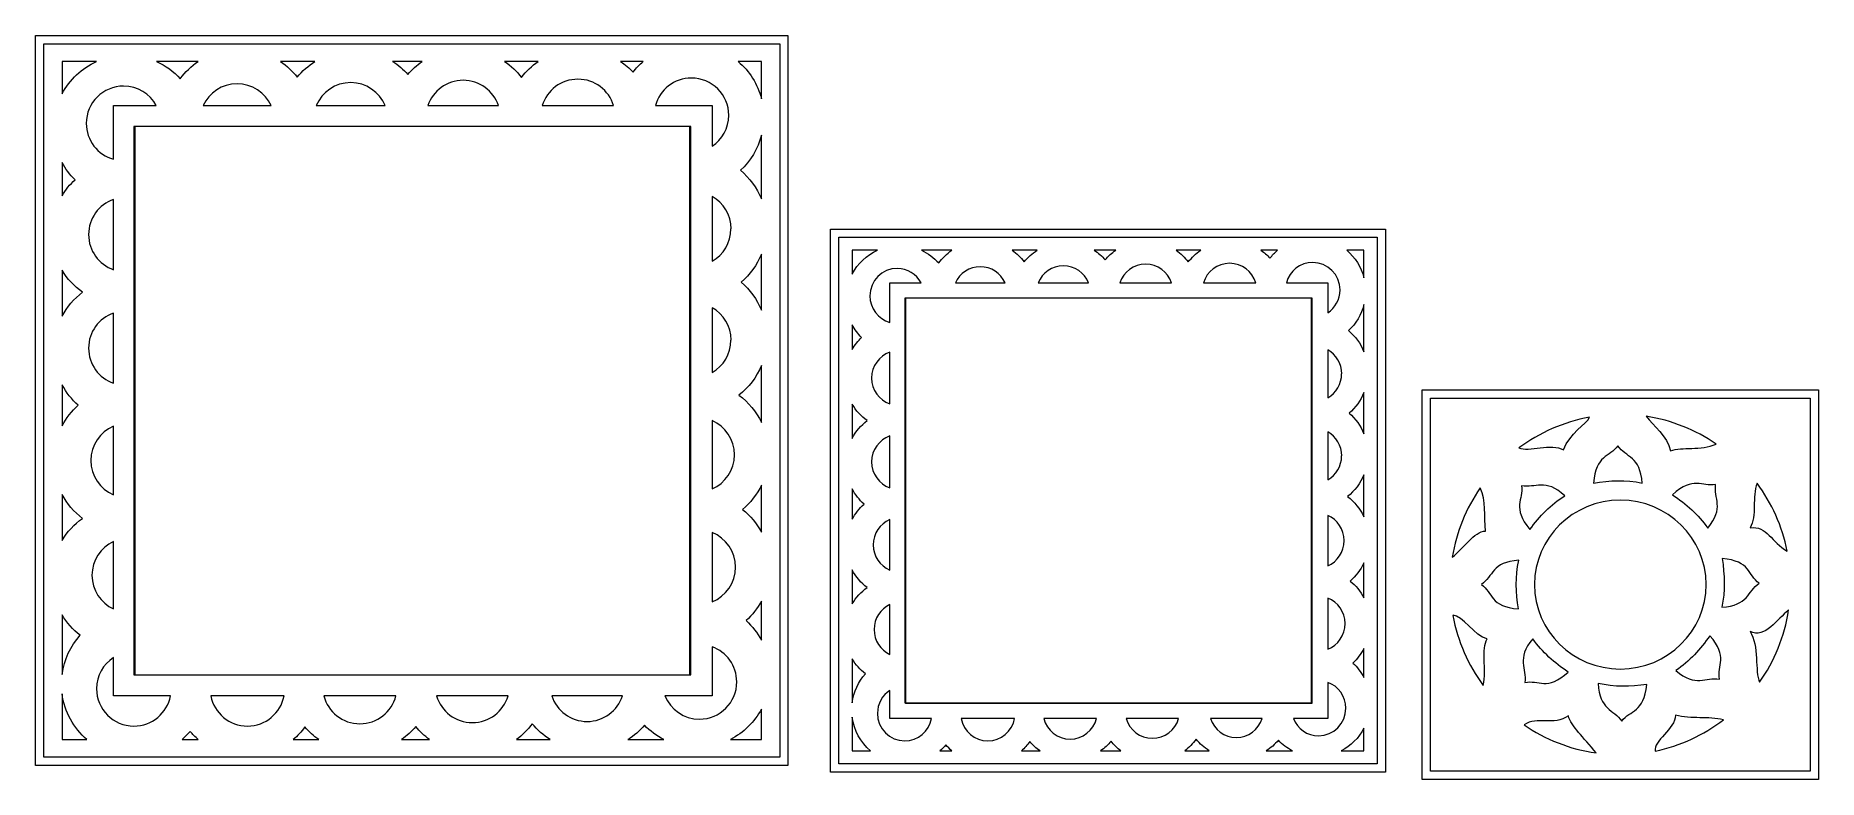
# Model space of a CAD drawing. Header units: centimetres. Extents: x -9.2 to 9.2, y -3.8 to 3.8.
import ezdxf

# ---------------------------------------------------------------- set-up
doc = ezdxf.new("R2010")
doc.units = ezdxf.units.CM
doc.header["$MEASUREMENT"] = 0
doc.layers.add('Layer 1', color=7, linetype='Continuous')

msp = doc.modelspace()

# ---------------------------------------------------------------- linework, layer by layer
at = {"layer": 'Layer 1', "color": 40, "lineweight": 20}
for points in [[(-9.20823, 3.82583), (-9.20823, 1.31728), (-9.20823, -1.19127), (-9.20823, -3.69982), (-9.20823, -3.69982), (-6.61758, -3.69982), (-4.02693, -3.69982), (-1.43629, -3.69982), (-1.43629, -3.69982), (-1.43629, -1.1856), (-1.43629, 1.32863), (-1.43629, 3.84285), (-1.43629, 3.84285), (-4.02694, 3.84285), (-6.61759, 3.84285), (-9.20823, 3.84285), (-9.20823, 3.84285), (-9.20823, 3.84285), (-9.20823, 3.83434), (-9.20823, 3.83434), (-9.20823, 3.83434), (-9.20823, 3.83434), (-9.20823, 3.82583), (-9.20823, 3.82583)], [(5.11685, 0.16561), (5.11685, -1.17059), (5.11685, -2.50678), (5.11685, -3.84298), (5.11685, -3.84298), (6.4808, -3.84298), (7.84474, -3.84298), (9.20869, -3.84298), (9.20869, -3.84298), (9.20869, -2.50111), (9.20869, -1.15924), (9.20869, 0.18263), (9.20869, 0.18263), (7.84474, 0.18263), (6.4808, 0.18263), (5.11685, 0.18263), (5.11685, 0.18263), (5.11685, 0.18263), (5.11685, 0.17412), (5.11685, 0.17412), (5.11685, 0.17412), (5.11685, 0.17412), (5.11685, 0.16561), (5.11685, 0.16561)]]:
    msp.add_open_spline(points, degree=3, knots=[0, 0, 0, 0, 0.14285714, 0.14285714, 0.14285714, 0.14285714, 0.28571429, 0.28571429, 0.28571429, 0.28571429, 0.42857143, 0.42857143, 0.42857143, 0.42857143, 0.57142857, 0.57142857, 0.57142857, 0.57142857, 0.71428571, 0.71428571, 0.71428571, 0.71428571, 1, 1, 1, 1], dxfattribs=at)
at = {"layer": 'Layer 1', "color": 17, "lineweight": 20}
for points, knots in [([(-9.12315, 3.75768), (-9.12315, 3.75768), (-9.12315, -3.61464), (-9.12315, -3.61464), (-9.12315, -3.61464), (-9.12315, -3.61464), (-1.52136, -3.61464), (-1.52136, -3.61464), (-1.52136, -3.61464), (-1.52136, -3.61464), (-1.52136, 3.75768), (-1.52136, 3.75768), (-1.52136, 3.75768), (-1.52136, 3.75768), (-9.12315, 3.75768), (-9.12315, 3.75768)], [0, 0, 0, 0, 0.2, 0.2, 0.2, 0.2, 0.4, 0.4, 0.4, 0.4, 0.6, 0.6, 0.6, 0.6, 1, 1, 1, 1]), ([(-8.93541, 3.57562), (-8.93541, 3.57562), (-8.57983, 3.57562), (-8.57983, 3.57562), (-8.57983, 3.57562), (-8.73211, 3.50674), (-8.85717, 3.3887), (-8.93541, 3.24185), (-8.93541, 3.24185), (-8.93541, 3.24185), (-8.93541, 3.57562), (-8.93541, 3.57562)], [0, 0, 0, 0, 0.25, 0.25, 0.25, 0.25, 0.5, 0.5, 0.5, 0.5, 1, 1, 1, 1]), ([(-7.95875, 3.57562), (-7.95875, 3.57562), (-7.52921, 3.57562), (-7.52921, 3.57562), (-7.52921, 3.57562), (-7.60039, 3.52687), (-7.66334, 3.46702), (-7.71411, 3.39736), (-7.71411, 3.39736), (-7.78253, 3.47183), (-7.86547, 3.53336), (-7.95875, 3.57562)], [0, 0, 0, 0, 0.25, 0.25, 0.25, 0.25, 0.5, 0.5, 0.5, 0.5, 1, 1, 1, 1]), ([(-6.67867, 3.57562), (-6.67867, 3.57562), (-6.32309, 3.57562), (-6.32309, 3.57562), (-6.32309, 3.57562), (-6.39252, 3.53184), (-6.45437, 3.47682), (-6.50609, 3.41348), (-6.50609, 3.41348), (-6.55459, 3.47644), (-6.61298, 3.53064), (-6.67866, 3.57562), (-6.67866, 3.57562), (-6.67866, 3.57562), (-6.67867, 3.57562), (-6.67867, 3.57562)], [0, 0, 0, 0, 0.2, 0.2, 0.2, 0.2, 0.4, 0.4, 0.4, 0.4, 0.6, 0.6, 0.6, 0.6, 1, 1, 1, 1]), ([(-5.51996, 3.57562), (-5.51996, 3.57562), (-5.21464, 3.57562), (-5.21464, 3.57562), (-5.21464, 3.57562), (-5.26975, 3.53787), (-5.31929, 3.49354), (-5.36256, 3.44287), (-5.36256, 3.44287), (-5.40872, 3.49384), (-5.46153, 3.53878), (-5.51996, 3.57562)], [0, 0, 0, 0, 0.25, 0.25, 0.25, 0.25, 0.5, 0.5, 0.5, 0.5, 1, 1, 1, 1]), ([(-4.36315, 3.57562), (-4.36315, 3.57562), (-4.01516, 3.57562), (-4.01516, 3.57562), (-4.01516, 3.57562), (-4.08153, 3.53017), (-4.14082, 3.47537), (-4.18963, 3.41158), (-4.18963, 3.41158), (-4.23836, 3.47519), (-4.29694, 3.53026), (-4.36315, 3.57562)], [0, 0, 0, 0, 0.25, 0.25, 0.25, 0.25, 0.5, 0.5, 0.5, 0.5, 1, 1, 1, 1]), ([(-3.16461, 3.57562), (-3.16461, 3.57562), (-2.93135, 3.57562), (-2.93135, 3.57562), (-2.93135, 3.57562), (-2.96997, 3.54249), (-3.00534, 3.50583), (-3.0366, 3.46563), (-3.0366, 3.46563), (-3.07497, 3.50709), (-3.11786, 3.5436), (-3.16461, 3.57562)], [0, 0, 0, 0, 0.25, 0.25, 0.25, 0.25, 0.5, 0.5, 0.5, 0.5, 1, 1, 1, 1]), ([(-1.94996, 3.57562), (-1.94996, 3.57562), (-1.71006, 3.57562), (-1.71006, 3.57562), (-1.71006, 3.57562), (-1.71006, 3.57562), (-1.71006, 3.19065), (-1.71006, 3.19065), (-1.71006, 3.19065), (-1.74913, 3.34238), (-1.83459, 3.47656), (-1.94996, 3.57562)], [0, 0, 0, 0, 0.25, 0.25, 0.25, 0.25, 0.5, 0.5, 0.5, 0.5, 1, 1, 1, 1]), ([(-8.30011, 3.3215), (-8.15392, 3.3215), (-8.02679, 3.24049), (-7.9616, 3.12048), (-7.9616, 3.12048), (-7.9616, 3.12048), (-8.40536, 3.12048), (-8.40536, 3.12048), (-8.40536, 3.12048), (-8.40536, 3.12048), (-8.40536, 2.56578), (-8.40536, 2.56578), (-8.40536, 2.56578), (-8.56692, 2.6115), (-8.68508, 2.76032), (-8.68508, 2.93653), (-8.68508, 2.93653), (-8.68508, 3.14917), (-8.51274, 3.3215), (-8.30011, 3.3215)], [0, 0, 0, 0, 0.16666667, 0.16666667, 0.16666667, 0.16666667, 0.33333333, 0.33333333, 0.33333333, 0.33333333, 0.5, 0.5, 0.5, 0.5, 0.66666667, 0.66666667, 0.66666667, 0.66666667, 1, 1, 1, 1]), ([(-7.12717, 3.34521), (-6.97173, 3.34521), (-6.83739, 3.2531), (-6.77633, 3.12048), (-6.77633, 3.12048), (-6.77633, 3.12048), (-7.47706, 3.12048), (-7.47706, 3.12048), (-7.47706, 3.12048), (-7.41627, 3.25309), (-7.28261, 3.34521), (-7.12717, 3.34521)], [0, 0, 0, 0, 0.25, 0.25, 0.25, 0.25, 0.5, 0.5, 0.5, 0.5, 1, 1, 1, 1]), ([(-5.95329, 3.35754), (-5.79307, 3.35754), (-5.65568, 3.2597), (-5.59771, 3.12049), (-5.59771, 3.12049), (-5.59771, 3.12049), (-6.30887, 3.12049), (-6.30887, 3.12049), (-6.30887, 3.12049), (-6.2509, 3.2597), (-6.11352, 3.35754), (-5.95329, 3.35754)], [0, 0, 0, 0, 0.25, 0.25, 0.25, 0.25, 0.5, 0.5, 0.5, 0.5, 1, 1, 1, 1]), ([(-4.79174, 3.38124), (-4.62259, 3.38124), (-4.47931, 3.27213), (-4.42763, 3.12048), (-4.42763, 3.12048), (-4.42763, 3.12048), (-5.15585, 3.12048), (-5.15585, 3.12048), (-5.15585, 3.12048), (-5.10417, 3.27212), (-4.96089, 3.38124), (-4.79174, 3.38124)], [0, 0, 0, 0, 0.25, 0.25, 0.25, 0.25, 0.5, 0.5, 0.5, 0.5, 1, 1, 1, 1]), ([(-3.60648, 3.39262), (-3.43299, 3.39262), (-3.28575, 3.27821), (-3.23763, 3.12048), (-3.23763, 3.12048), (-3.23763, 3.12048), (-3.97534, 3.12048), (-3.97534, 3.12048), (-3.97534, 3.12048), (-3.92722, 3.27821), (-3.77997, 3.39262), (-3.60649, 3.39262), (-3.60649, 3.39262), (-3.60649, 3.39262), (-3.60648, 3.39262), (-3.60648, 3.39262)], [0, 0, 0, 0, 0.2, 0.2, 0.2, 0.2, 0.4, 0.4, 0.4, 0.4, 0.6, 0.6, 0.6, 0.6, 1, 1, 1, 1]), ([(-2.43354, 3.40495), (-2.2209, 3.40495), (-2.04762, 3.23261), (-2.04762, 3.01998), (-2.04762, 3.01998), (-2.04762, 2.88631), (-2.11652, 2.7685), (-2.22019, 2.69949), (-2.22019, 2.69949), (-2.22019, 2.69949), (-2.22019, 3.12049), (-2.22019, 3.12049), (-2.22019, 3.12049), (-2.22019, 3.12049), (-2.80523, 3.12049), (-2.80523, 3.12049), (-2.80523, 3.12049), (-2.76106, 3.28441), (-2.61142, 3.40495), (-2.43353, 3.40495), (-2.43353, 3.40495), (-2.43353, 3.40495), (-2.43354, 3.40495), (-2.43354, 3.40495)], [0, 0, 0, 0, 0.14285714, 0.14285714, 0.14285714, 0.14285714, 0.28571429, 0.28571429, 0.28571429, 0.28571429, 0.42857143, 0.42857143, 0.42857143, 0.42857143, 0.57142857, 0.57142857, 0.57142857, 0.57142857, 0.71428571, 0.71428571, 0.71428571, 0.71428571, 1, 1, 1, 1]), ([(-8.18443, 2.90334), (-8.18443, 2.90334), (-2.44018, 2.90334), (-2.44018, 2.90334), (-2.44018, 2.90334), (-2.44018, 2.90334), (-2.44018, -2.76315), (-2.44018, -2.76315), (-2.44018, -2.76315), (-2.44018, -2.76315), (-8.18443, -2.76315), (-8.18443, -2.76315), (-8.18443, -2.76315), (-8.18443, -2.76315), (-8.18443, 2.90334), (-8.18443, 2.90334)], [0, 0, 0, 0, 0.2, 0.2, 0.2, 0.2, 0.4, 0.4, 0.4, 0.4, 0.6, 0.6, 0.6, 0.6, 1, 1, 1, 1]), ([(-1.71006, 2.81421), (-1.71006, 2.81421), (-1.71006, 2.15521), (-1.71006, 2.15521), (-1.71006, 2.15521), (-1.75748, 2.27073), (-1.83246, 2.37258), (-1.9272, 2.45105), (-1.9272, 2.45105), (-1.82351, 2.54766), (-1.74649, 2.67274), (-1.71006, 2.81421)], [0, 0, 0, 0, 0.25, 0.25, 0.25, 0.25, 0.5, 0.5, 0.5, 0.5, 1, 1, 1, 1]), ([(-8.93541, 2.53354), (-8.89988, 2.46685), (-8.85479, 2.40627), (-8.80171, 2.35338), (-8.80171, 2.35338), (-8.85346, 2.30482), (-8.89896, 2.24976), (-8.93541, 2.18839), (-8.93541, 2.18839), (-8.93541, 2.18839), (-8.93541, 2.53354), (-8.93541, 2.53354)], [0, 0, 0, 0, 0.25, 0.25, 0.25, 0.25, 0.5, 0.5, 0.5, 0.5, 1, 1, 1, 1]), ([(-8.40536, 2.14952), (-8.40536, 2.14952), (-8.40536, 1.42414), (-8.40536, 1.42414), (-8.40536, 1.42414), (-8.55447, 1.47746), (-8.66138, 1.61996), (-8.66138, 1.7873), (-8.66138, 1.7873), (-8.66138, 1.95464), (-8.55448, 2.09645), (-8.40536, 2.14952)], [0, 0, 0, 0, 0.25, 0.25, 0.25, 0.25, 0.5, 0.5, 0.5, 0.5, 1, 1, 1, 1]), ([(-2.2202, 2.18081), (-2.10325, 2.11468), (-2.02392, 1.9898), (-2.02392, 1.84609), (-2.02392, 1.84609), (-2.02392, 1.84609), (-2.02487, 1.84609), (-2.02487, 1.84609), (-2.02487, 1.84609), (-2.02487, 1.70238), (-2.10353, 1.57751), (-2.2202, 1.51137), (-2.2202, 1.51137), (-2.2202, 1.51137), (-2.2202, 2.1808), (-2.2202, 2.1808), (-2.2202, 2.1808), (-2.2202, 2.1808), (-2.2202, 2.18081), (-2.2202, 2.18081)], [0, 0, 0, 0, 0.16666667, 0.16666667, 0.16666667, 0.16666667, 0.33333333, 0.33333333, 0.33333333, 0.33333333, 0.5, 0.5, 0.5, 0.5, 0.66666667, 0.66666667, 0.66666667, 0.66666667, 1, 1, 1, 1]), ([(-1.71006, 1.58344), (-1.71006, 1.58344), (-1.71006, 1.00598), (-1.71006, 1.00598), (-1.71006, 1.00598), (-1.75618, 1.11835), (-1.8285, 1.21765), (-1.91961, 1.29518), (-1.91961, 1.29518), (-1.82849, 1.37271), (-1.75618, 1.47107), (-1.71006, 1.58344)], [0, 0, 0, 0, 0.25, 0.25, 0.25, 0.25, 0.5, 0.5, 0.5, 0.5, 1, 1, 1, 1]), ([(-8.93541, 1.4194), (-8.88192, 1.32934), (-8.80973, 1.25173), (-8.72491, 1.19088), (-8.72491, 1.19088), (-8.81206, 1.12484), (-8.88367, 1.03962), (-8.93541, 0.94245), (-8.93541, 0.94245), (-8.93541, 0.94245), (-8.93541, 1.4194), (-8.93541, 1.4194)], [0, 0, 0, 0, 0.25, 0.25, 0.25, 0.25, 0.5, 0.5, 0.5, 0.5, 1, 1, 1, 1]), ([(-8.40536, 0.97564), (-8.40536, 0.97564), (-8.40536, 0.25121), (-8.40536, 0.25121), (-8.40536, 0.25121), (-8.55447, 0.30428), (-8.66138, 0.44609), (-8.66138, 0.61343), (-8.66138, 0.61343), (-8.66138, 0.78077), (-8.55448, 0.92258), (-8.40536, 0.97565), (-8.40536, 0.97565), (-8.40536, 0.97565), (-8.40536, 0.97564), (-8.40536, 0.97564)], [0, 0, 0, 0, 0.2, 0.2, 0.2, 0.2, 0.4, 0.4, 0.4, 0.4, 0.6, 0.6, 0.6, 0.6, 1, 1, 1, 1]), ([(-2.2202, 1.03158), (-2.10325, 0.96545), (-2.02392, 0.84057), (-2.02392, 0.69686), (-2.02392, 0.69686), (-2.02392, 0.69686), (-2.02487, 0.69686), (-2.02487, 0.69686), (-2.02487, 0.69686), (-2.02487, 0.55315), (-2.10353, 0.42828), (-2.2202, 0.36214), (-2.2202, 0.36214), (-2.2202, 0.36214), (-2.2202, 1.03157), (-2.2202, 1.03157), (-2.2202, 1.03157), (-2.2202, 1.03157), (-2.2202, 1.03158), (-2.2202, 1.03158)], [0, 0, 0, 0, 0.16666667, 0.16666667, 0.16666667, 0.16666667, 0.33333333, 0.33333333, 0.33333333, 0.33333333, 0.5, 0.5, 0.5, 0.5, 0.66666667, 0.66666667, 0.66666667, 0.66666667, 1, 1, 1, 1]), ([(-1.71006, 0.43421), (-1.71006, 0.43421), (-1.71006, -0.15558), (-1.71006, -0.15558), (-1.71006, -0.15558), (-1.76337, -0.04338), (-1.84364, 0.05356), (-1.94237, 0.12699), (-1.94237, 0.12699), (-1.8405, 0.20706), (-1.75997, 0.3126), (-1.71006, 0.43421)], [0, 0, 0, 0, 0.25, 0.25, 0.25, 0.25, 0.5, 0.5, 0.5, 0.5, 1, 1, 1, 1]), ([(-8.93541, 0.23509), (-8.89245, 0.15442), (-8.83563, 0.08259), (-8.76758, 0.02269), (-8.76758, 0.02269), (-8.8358, -0.03726), (-8.89236, -0.10891), (-8.93541, -0.18971), (-8.93541, -0.18971), (-8.93541, -0.18971), (-8.93541, 0.23509), (-8.93541, 0.23509)], [0, 0, 0, 0, 0.25, 0.25, 0.25, 0.25, 0.5, 0.5, 0.5, 0.5, 1, 1, 1, 1]), ([(-2.2202, -0.13566), (-2.08409, -0.195), (-1.98884, -0.33041), (-1.98884, -0.48839), (-1.98884, -0.48839), (-1.98884, -0.64637), (-2.08409, -0.78246), (-2.2202, -0.84207), (-2.2202, -0.84207), (-2.2202, -0.84207), (-2.2202, -0.13565), (-2.2202, -0.13565), (-2.2202, -0.13565), (-2.2202, -0.13565), (-2.2202, -0.13566), (-2.2202, -0.13566)], [0, 0, 0, 0, 0.2, 0.2, 0.2, 0.2, 0.4, 0.4, 0.4, 0.4, 0.6, 0.6, 0.6, 0.6, 1, 1, 1, 1]), ([(-8.40536, -0.19445), (-8.40536, -0.19445), (-8.40536, -0.90181), (-8.40536, -0.90181), (-8.40536, -0.90181), (-8.54209, -0.84274), (-8.63767, -0.70656), (-8.63767, -0.54813), (-8.63767, -0.54813), (-8.63767, -0.3897), (-8.54209, -0.25352), (-8.40536, -0.19445)], [0, 0, 0, 0, 0.25, 0.25, 0.25, 0.25, 0.5, 0.5, 0.5, 0.5, 1, 1, 1, 1]), ([(-8.93541, -0.89802), (-8.88367, -0.99513), (-8.81202, -1.07949), (-8.72491, -1.1455), (-8.72491, -1.1455), (-8.80973, -1.20635), (-8.88192, -1.2849), (-8.93541, -1.37497), (-8.93541, -1.37497), (-8.93541, -1.37497), (-8.93541, -0.89802), (-8.93541, -0.89802)], [0, 0, 0, 0, 0.25, 0.25, 0.25, 0.25, 0.5, 0.5, 0.5, 0.5, 1, 1, 1, 1]), ([(-1.71006, -0.80131), (-1.71006, -0.80131), (-1.71006, -1.28869), (-1.71006, -1.28869), (-1.71006, -1.28869), (-1.75877, -1.19785), (-1.82537, -1.11829), (-1.90539, -1.05448), (-1.90539, -1.05448), (-1.82351, -0.9853), (-1.75656, -0.89918), (-1.71006, -0.80131)], [0, 0, 0, 0, 0.25, 0.25, 0.25, 0.25, 0.5, 0.5, 0.5, 0.5, 1, 1, 1, 1]), ([(-8.40536, -1.3854), (-8.40536, -1.3854), (-8.40536, -2.08138), (-8.40536, -2.08138), (-8.40536, -2.08138), (-8.53592, -2.01979), (-8.62629, -1.88734), (-8.62629, -1.73339), (-8.62629, -1.73339), (-8.62629, -1.57944), (-8.53592, -1.44699), (-8.40536, -1.3854)], [0, 0, 0, 0, 0.25, 0.25, 0.25, 0.25, 0.5, 0.5, 0.5, 0.5, 1, 1, 1, 1]), ([(-2.2202, -1.29248), (-2.07778, -1.34908), (-1.97651, -1.48761), (-1.97651, -1.64995), (-1.97651, -1.64995), (-1.97651, -1.8123), (-2.07778, -1.95151), (-2.2202, -2.00837), (-2.2202, -2.00837), (-2.2202, -2.00837), (-2.2202, -1.29247), (-2.2202, -1.29247), (-2.2202, -1.29247), (-2.2202, -1.29247), (-2.2202, -1.29248), (-2.2202, -1.29248)], [0, 0, 0, 0, 0.2, 0.2, 0.2, 0.2, 0.4, 0.4, 0.4, 0.4, 0.6, 0.6, 0.6, 0.6, 1, 1, 1, 1]), ([(-1.71006, -1.99984), (-1.71006, -1.99984), (-1.71006, -2.40472), (-1.71006, -2.40472), (-1.71006, -2.40472), (-1.75088, -2.32859), (-1.80411, -2.26044), (-1.86746, -2.20275), (-1.86746, -2.20275), (-1.80389, -2.14497), (-1.75098, -2.07616), (-1.71006, -1.99983), (-1.71006, -1.99983), (-1.71006, -1.99983), (-1.71006, -1.99984), (-1.71006, -1.99984)], [0, 0, 0, 0, 0.2, 0.2, 0.2, 0.2, 0.4, 0.4, 0.4, 0.4, 0.6, 0.6, 0.6, 0.6, 1, 1, 1, 1]), ([(-8.93541, -2.14302), (-8.88696, -2.2246), (-8.82316, -2.29647), (-8.74861, -2.35447), (-8.74861, -2.35447), (-8.84782, -2.46478), (-8.91497, -2.60498), (-8.93541, -2.75935), (-8.93541, -2.75935), (-8.93541, -2.75935), (-8.93541, -2.14301), (-8.93541, -2.14301), (-8.93541, -2.14301), (-8.93541, -2.14301), (-8.93541, -2.14302), (-8.93541, -2.14302)], [0, 0, 0, 0, 0.2, 0.2, 0.2, 0.2, 0.4, 0.4, 0.4, 0.4, 0.6, 0.6, 0.6, 0.6, 1, 1, 1, 1]), ([(-2.2202, -2.473), (-2.07153, -2.5263), (-1.96513, -2.66819), (-1.96513, -2.83522), (-1.96513, -2.83522), (-1.96513, -3.04786), (-2.13747, -3.22114), (-2.3501, -3.22114), (-2.3501, -3.22114), (-2.51139, -3.22114), (-2.64933, -3.12124), (-2.70663, -2.9803), (-2.70663, -2.9803), (-2.70663, -2.9803), (-2.2202, -2.9803), (-2.2202, -2.9803), (-2.2202, -2.9803), (-2.2202, -2.9803), (-2.2202, -2.47301), (-2.2202, -2.47301), (-2.2202, -2.47301), (-2.2202, -2.47301), (-2.2202, -2.473), (-2.2202, -2.473)], [0, 0, 0, 0, 0.14285714, 0.14285714, 0.14285714, 0.14285714, 0.28571429, 0.28571429, 0.28571429, 0.28571429, 0.42857143, 0.42857143, 0.42857143, 0.42857143, 0.57142857, 0.57142857, 0.57142857, 0.57142857, 0.71428571, 0.71428571, 0.71428571, 0.71428571, 1, 1, 1, 1]), ([(-8.40536, -2.58489), (-8.40536, -2.58489), (-8.40536, -2.98029), (-8.40536, -2.98029), (-8.40536, -2.98029), (-8.40536, -2.98029), (-7.81463, -2.98029), (-7.81463, -2.98029), (-7.81463, -2.98029), (-7.84921, -3.1578), (-8.00651, -3.29225), (-8.19391, -3.29225), (-8.19391, -3.29225), (-8.40655, -3.29225), (-8.57888, -3.11896), (-8.57888, -2.90633), (-8.57888, -2.90633), (-8.57888, -2.7719), (-8.50976, -2.65374), (-8.40536, -2.58489)], [0, 0, 0, 0, 0.16666667, 0.16666667, 0.16666667, 0.16666667, 0.33333333, 0.33333333, 0.33333333, 0.33333333, 0.5, 0.5, 0.5, 0.5, 0.66666667, 0.66666667, 0.66666667, 0.66666667, 1, 1, 1, 1]), ([(-8.93541, -2.95848), (-8.91048, -3.14681), (-8.8158, -3.3137), (-8.67845, -3.43164), (-8.67845, -3.43164), (-8.67845, -3.43164), (-8.93541, -3.43164), (-8.93541, -3.43164), (-8.93541, -3.43164), (-8.93541, -3.43164), (-8.93541, -2.95848), (-8.93541, -2.95848)], [0, 0, 0, 0, 0.25, 0.25, 0.25, 0.25, 0.5, 0.5, 0.5, 0.5, 1, 1, 1, 1]), ([(-7.39836, -2.98029), (-7.39836, -2.98029), (-6.64169, -2.98029), (-6.64169, -2.98029), (-6.64169, -2.98029), (-6.6761, -3.1578), (-6.83262, -3.29225), (-7.02003, -3.29225), (-7.02003, -3.29225), (-7.20743, -3.29225), (-7.36396, -3.1578), (-7.39837, -2.98029), (-7.39837, -2.98029), (-7.39837, -2.98029), (-7.39836, -2.98029), (-7.39836, -2.98029)], [0, 0, 0, 0, 0.2, 0.2, 0.2, 0.2, 0.4, 0.4, 0.4, 0.4, 0.6, 0.6, 0.6, 0.6, 1, 1, 1, 1]), ([(-6.23112, -2.98029), (-6.23112, -2.98029), (-5.48583, -2.98029), (-5.48583, -2.98029), (-5.48583, -2.98029), (-5.52901, -3.14589), (-5.67954, -3.26855), (-5.85848, -3.26855), (-5.85848, -3.26855), (-6.03741, -3.26855), (-6.18794, -3.1459), (-6.23113, -2.98029), (-6.23113, -2.98029), (-6.23113, -2.98029), (-6.23112, -2.98029), (-6.23112, -2.98029)], [0, 0, 0, 0, 0.2, 0.2, 0.2, 0.2, 0.4, 0.4, 0.4, 0.4, 0.6, 0.6, 0.6, 0.6, 1, 1, 1, 1]), ([(-5.06672, -2.98029), (-5.06672, -2.98029), (-4.32712, -2.98029), (-4.32712, -2.98029), (-4.32712, -2.98029), (-4.37406, -3.13993), (-4.52207, -3.25622), (-4.69692, -3.25622), (-4.69692, -3.25622), (-4.87177, -3.25622), (-5.01978, -3.13993), (-5.06672, -2.98029)], [0, 0, 0, 0, 0.25, 0.25, 0.25, 0.25, 0.5, 0.5, 0.5, 0.5, 1, 1, 1, 1]), ([(-3.87672, -2.98029), (-3.87672, -2.98029), (-3.1466, -2.98029), (-3.1466, -2.98029), (-3.1466, -2.98029), (-3.19744, -3.13366), (-3.34145, -3.24484), (-3.51166, -3.24484), (-3.51166, -3.24484), (-3.68187, -3.24484), (-3.82588, -3.13366), (-3.87672, -2.98029)], [0, 0, 0, 0, 0.25, 0.25, 0.25, 0.25, 0.5, 0.5, 0.5, 0.5, 1, 1, 1, 1]), ([(-1.71006, -3.11588), (-1.71006, -3.11588), (-1.71006, -3.43163), (-1.71006, -3.43163), (-1.71006, -3.43163), (-1.71006, -3.43163), (-2.03055, -3.43163), (-2.03055, -3.43163), (-2.03055, -3.43163), (-1.89434, -3.3615), (-1.78238, -3.25076), (-1.71006, -3.11588)], [0, 0, 0, 0, 0.25, 0.25, 0.25, 0.25, 0.5, 0.5, 0.5, 0.5, 1, 1, 1, 1]), ([(-6.4274, -3.30173), (-6.3851, -3.35081), (-6.33676, -3.39477), (-6.28327, -3.43163), (-6.28327, -3.43163), (-6.28327, -3.43163), (-6.54687, -3.43163), (-6.54687, -3.43163), (-6.54687, -3.43163), (-6.50209, -3.39318), (-6.46214, -3.34957), (-6.4274, -3.30173)], [0, 0, 0, 0, 0.25, 0.25, 0.25, 0.25, 0.5, 0.5, 0.5, 0.5, 1, 1, 1, 1]), ([(-5.28006, -3.29699), (-5.23957, -3.34766), (-5.19273, -3.39284), (-5.14067, -3.43164), (-5.14067, -3.43164), (-5.14067, -3.43164), (-5.42893, -3.43164), (-5.42893, -3.43164), (-5.42893, -3.43164), (-5.37373, -3.39361), (-5.32331, -3.34799), (-5.28006, -3.29699)], [0, 0, 0, 0, 0.25, 0.25, 0.25, 0.25, 0.5, 0.5, 0.5, 0.5, 1, 1, 1, 1]), ([(-4.07868, -3.2676), (-4.02666, -3.33191), (-3.96396, -3.3873), (-3.89378, -3.43164), (-3.89378, -3.43164), (-3.89378, -3.43164), (-4.23988, -3.43164), (-4.23988, -3.43164), (-4.23988, -3.43164), (-4.17823, -3.3857), (-4.1238, -3.32989), (-4.07868, -3.2676)], [0, 0, 0, 0, 0.25, 0.25, 0.25, 0.25, 0.5, 0.5, 0.5, 0.5, 1, 1, 1, 1]), ([(-2.91808, -3.28372), (-2.86072, -3.34325), (-2.79408, -3.39345), (-2.7199, -3.43164), (-2.7199, -3.43164), (-2.7199, -3.43164), (-3.0897, -3.43164), (-3.0897, -3.43164), (-3.0897, -3.43164), (-3.02526, -3.39099), (-2.96741, -3.34138), (-2.91807, -3.28372), (-2.91807, -3.28372), (-2.91807, -3.28372), (-2.91808, -3.28372), (-2.91808, -3.28372)], [0, 0, 0, 0, 0.2, 0.2, 0.2, 0.2, 0.4, 0.4, 0.4, 0.4, 0.6, 0.6, 0.6, 0.6, 1, 1, 1, 1]), ([(-7.61266, -3.34725), (-7.58701, -3.3774), (-7.55925, -3.40586), (-7.52922, -3.43164), (-7.52922, -3.43164), (-7.52922, -3.43164), (-7.6961, -3.43164), (-7.6961, -3.43164), (-7.6961, -3.43164), (-7.66607, -3.40586), (-7.63831, -3.37739), (-7.61266, -3.34725)], [0, 0, 0, 0, 0.25, 0.25, 0.25, 0.25, 0.5, 0.5, 0.5, 0.5, 1, 1, 1, 1])]:
    msp.add_open_spline(points, degree=3, knots=knots, dxfattribs=at)
at = {"layer": 'Layer 1', "color": 6, "lineweight": 20}
for points in [[(-8.19438, 2.90477), (-8.19438, 2.90477), (-2.45013, 2.90477), (-2.45013, 2.90477), (-2.45013, 2.90477), (-2.45013, 2.90477), (-2.45013, -2.76172), (-2.45013, -2.76172), (-2.45013, -2.76172), (-2.45013, -2.76172), (-8.19438, -2.76172), (-8.19438, -2.76172), (-8.19438, -2.76172), (-8.19438, -2.76172), (-8.19438, 2.90477), (-8.19438, 2.90477)], [(7.16277, -0.95782), (7.65235, -0.95782), (8.04934, -1.34855), (8.04934, -1.83017), (8.04934, -1.83017), (8.04934, -2.31179), (7.65235, -2.70252), (7.16277, -2.70252), (7.16277, -2.70252), (6.67319, -2.70252), (6.2762, -2.31179), (6.2762, -1.83017), (6.2762, -1.83017), (6.2762, -1.34855), (6.6732, -0.95782), (7.16277, -0.95782)]]:
    msp.add_open_spline(points, degree=3, knots=[0, 0, 0, 0, 0.2, 0.2, 0.2, 0.2, 0.4, 0.4, 0.4, 0.4, 0.6, 0.6, 0.6, 0.6, 1, 1, 1, 1], dxfattribs=at)
at = {"layer": 'Layer 1', "color": 40, "lineweight": 15}
msp.add_open_spline([(-0.9951, 1.82746), (-0.9951, -0.03786), (-0.9951, -1.90318), (-0.9951, -3.7685), (-0.9951, -3.7685), (0.9157, -3.7685), (2.82651, -3.7685), (4.73731, -3.7685), (4.73731, -3.7685), (4.73731, -1.89751), (4.73731, -0.02651), (4.73731, 1.84448), (4.73731, 1.84448), (2.82651, 1.84448), (0.91571, 1.84448), (-0.9951, 1.84448), (-0.9951, 1.84448), (-0.9951, 1.84448), (-0.9951, 1.83597), (-0.9951, 1.83597), (-0.9951, 1.83597), (-0.9951, 1.83597), (-0.9951, 1.82746), (-0.9951, 1.82746)], degree=3, knots=[0, 0, 0, 0, 0.14285714, 0.14285714, 0.14285714, 0.14285714, 0.28571429, 0.28571429, 0.28571429, 0.28571429, 0.42857143, 0.42857143, 0.42857143, 0.42857143, 0.57142857, 0.57142857, 0.57142857, 0.57142857, 0.71428571, 0.71428571, 0.71428571, 0.71428571, 1, 1, 1, 1], dxfattribs=at)
at = {"layer": 'Layer 1', "color": 13, "lineweight": 15}
for points, knots in [([(-0.90995, 1.75939), (-0.90995, 1.75939), (-0.90995, -3.68342), (-0.90995, -3.68342), (-0.90995, -3.68342), (-0.90995, -3.68342), (4.65216, -3.68342), (4.65216, -3.68342), (4.65216, -3.68342), (4.65216, -3.68342), (4.65216, 1.75939), (4.65216, 1.75939), (4.65216, 1.75939), (4.65216, 1.75939), (-0.90995, 1.75939), (-0.90995, 1.75939)], [0, 0, 0, 0, 0.2, 0.2, 0.2, 0.2, 0.4, 0.4, 0.4, 0.4, 0.6, 0.6, 0.6, 0.6, 1, 1, 1, 1]), ([(-0.77258, 1.62499), (-0.77258, 1.62499), (-0.51241, 1.62499), (-0.51241, 1.62499), (-0.51241, 1.62499), (-0.62383, 1.57414), (-0.71533, 1.48699), (-0.77258, 1.37858), (-0.77258, 1.37858), (-0.77258, 1.37858), (-0.77258, 1.62499), (-0.77258, 1.62499)], [0, 0, 0, 0, 0.25, 0.25, 0.25, 0.25, 0.5, 0.5, 0.5, 0.5, 1, 1, 1, 1]), ([(-0.05798, 1.62499), (-0.05798, 1.62499), (0.25631, 1.62499), (0.25631, 1.62499), (0.25631, 1.62499), (0.20423, 1.58899), (0.15817, 1.54481), (0.12102, 1.49338), (0.12102, 1.49338), (0.07096, 1.54836), (0.01028, 1.59379), (-0.05798, 1.62499)], [0, 0, 0, 0, 0.25, 0.25, 0.25, 0.25, 0.5, 0.5, 0.5, 0.5, 1, 1, 1, 1]), ([(0.87863, 1.62499), (0.87863, 1.62499), (1.1388, 1.62499), (1.1388, 1.62499), (1.1388, 1.62499), (1.088, 1.59267), (1.04275, 1.55205), (1.0049, 1.50528), (1.0049, 1.50528), (0.96941, 1.55176), (0.92669, 1.59178), (0.87863, 1.62499)], [0, 0, 0, 0, 0.25, 0.25, 0.25, 0.25, 0.5, 0.5, 0.5, 0.5, 1, 1, 1, 1]), ([(1.72644, 1.62499), (1.72644, 1.62499), (1.94984, 1.62499), (1.94984, 1.62499), (1.94984, 1.62499), (1.90952, 1.59712), (1.87327, 1.56439), (1.84161, 1.52698), (1.84161, 1.52698), (1.80783, 1.56461), (1.76919, 1.59779), (1.72644, 1.62499)], [0, 0, 0, 0, 0.25, 0.25, 0.25, 0.25, 0.5, 0.5, 0.5, 0.5, 1, 1, 1, 1]), ([(2.25927, 1.48148), (2.38303, 1.48148), (2.48787, 1.40092), (2.52569, 1.28897), (2.52569, 1.28897), (2.52569, 1.28897), (1.99286, 1.28897), (1.99286, 1.28897), (1.99286, 1.28897), (2.03067, 1.40092), (2.13551, 1.48148), (2.25927, 1.48148)], [0, 0, 0, 0, 0.25, 0.25, 0.25, 0.25, 0.5, 0.5, 0.5, 0.5, 1, 1, 1, 1]), ([(2.57287, 1.62499), (2.57287, 1.62499), (2.82749, 1.62499), (2.82749, 1.62499), (2.82749, 1.62499), (2.77892, 1.59143), (2.73554, 1.55098), (2.69983, 1.50388), (2.69983, 1.50388), (2.66417, 1.55084), (2.62132, 1.5915), (2.57287, 1.62499)], [0, 0, 0, 0, 0.25, 0.25, 0.25, 0.25, 0.5, 0.5, 0.5, 0.5, 1, 1, 1, 1]), ([(3.12651, 1.48988), (3.25345, 1.48988), (3.36118, 1.40542), (3.39639, 1.28897), (3.39639, 1.28897), (3.39639, 1.28897), (2.85662, 1.28897), (2.85662, 1.28897), (2.85662, 1.28897), (2.89183, 1.40542), (2.99957, 1.48988), (3.1265, 1.48988), (3.1265, 1.48988), (3.1265, 1.48988), (3.12651, 1.48988), (3.12651, 1.48988)], [0, 0, 0, 0, 0.2, 0.2, 0.2, 0.2, 0.4, 0.4, 0.4, 0.4, 0.6, 0.6, 0.6, 0.6, 1, 1, 1, 1]), ([(3.44982, 1.62499), (3.44982, 1.62499), (3.62049, 1.62499), (3.62049, 1.62499), (3.62049, 1.62499), (3.59223, 1.60053), (3.56635, 1.57347), (3.54348, 1.54379), (3.54348, 1.54379), (3.5154, 1.5744), (3.48402, 1.60135), (3.44982, 1.62499)], [0, 0, 0, 0, 0.25, 0.25, 0.25, 0.25, 0.5, 0.5, 0.5, 0.5, 1, 1, 1, 1]), ([(3.98473, 1.49898), (4.14031, 1.49898), (4.2671, 1.37175), (4.2671, 1.21476), (4.2671, 1.21476), (4.2671, 1.11608), (4.21669, 1.0291), (4.14083, 0.97815), (4.14083, 0.97815), (4.14083, 0.97815), (4.14083, 1.28897), (4.14083, 1.28897), (4.14083, 1.28897), (4.14083, 1.28897), (3.71276, 1.28897), (3.71276, 1.28897), (3.71276, 1.28897), (3.74508, 1.40999), (3.85457, 1.49898), (3.98473, 1.49898)], [0, 0, 0, 0, 0.16666667, 0.16666667, 0.16666667, 0.16666667, 0.33333333, 0.33333333, 0.33333333, 0.33333333, 0.5, 0.5, 0.5, 0.5, 0.66666667, 0.66666667, 0.66666667, 0.66666667, 1, 1, 1, 1]), ([(4.33856, 1.62499), (4.33856, 1.62499), (4.51409, 1.62499), (4.51409, 1.62499), (4.51409, 1.62499), (4.51409, 1.62499), (4.51409, 1.34077), (4.51409, 1.34077), (4.51409, 1.34077), (4.4855, 1.45279), (4.42297, 1.55185), (4.33856, 1.62499)], [0, 0, 0, 0, 0.25, 0.25, 0.25, 0.25, 0.5, 0.5, 0.5, 0.5, 1, 1, 1, 1]), ([(-0.30775, 1.43738), (-0.20079, 1.43738), (-0.10776, 1.37757), (-0.06007, 1.28897), (-0.06007, 1.28897), (-0.06007, 1.28897), (-0.38476, 1.28897), (-0.38476, 1.28897), (-0.38476, 1.28897), (-0.38476, 1.28897), (-0.38476, 0.87945), (-0.38476, 0.87945), (-0.38476, 0.87945), (-0.50297, 0.9132), (-0.58943, 1.02307), (-0.58943, 1.15317), (-0.58943, 1.15317), (-0.58943, 1.31015), (-0.46333, 1.43739), (-0.30775, 1.43739), (-0.30775, 1.43739), (-0.30775, 1.43739), (-0.30775, 1.43738), (-0.30775, 1.43738)], [0, 0, 0, 0, 0.14285714, 0.14285714, 0.14285714, 0.14285714, 0.28571429, 0.28571429, 0.28571429, 0.28571429, 0.42857143, 0.42857143, 0.42857143, 0.42857143, 0.57142857, 0.57142857, 0.57142857, 0.57142857, 0.71428571, 0.71428571, 0.71428571, 0.71428571, 1, 1, 1, 1]), ([(0.55047, 1.45488), (0.66421, 1.45488), (0.76249, 1.38688), (0.80717, 1.28897), (0.80717, 1.28897), (0.80717, 1.28897), (0.29446, 1.28897), (0.29446, 1.28897), (0.29446, 1.28897), (0.33894, 1.38688), (0.43673, 1.45488), (0.55047, 1.45488)], [0, 0, 0, 0, 0.25, 0.25, 0.25, 0.25, 0.5, 0.5, 0.5, 0.5, 1, 1, 1, 1]), ([(1.40938, 1.46398), (1.52661, 1.46398), (1.62713, 1.39175), (1.66955, 1.28897), (1.66955, 1.28897), (1.66955, 1.28897), (1.14921, 1.28897), (1.14921, 1.28897), (1.14921, 1.28897), (1.19163, 1.39175), (1.29215, 1.46398), (1.40938, 1.46398)], [0, 0, 0, 0, 0.25, 0.25, 0.25, 0.25, 0.5, 0.5, 0.5, 0.5, 1, 1, 1, 1]), ([(-0.2231, 1.12866), (-0.2231, 1.12866), (3.97987, 1.12866), (3.97987, 1.12866), (3.97987, 1.12866), (3.97987, 1.12866), (3.97987, -3.05478), (3.97987, -3.05478), (3.97987, -3.05478), (3.97987, -3.05478), (-0.2231, -3.05478), (-0.2231, -3.05478), (-0.2231, -3.05478), (-0.2231, -3.05478), (-0.2231, 1.12866), (-0.2231, 1.12866)], [0, 0, 0, 0, 0.2, 0.2, 0.2, 0.2, 0.4, 0.4, 0.4, 0.4, 0.6, 0.6, 0.6, 0.6, 1, 1, 1, 1]), ([(4.51409, 1.06286), (4.51409, 1.06286), (4.51409, 0.57633), (4.51409, 0.57633), (4.51409, 0.57633), (4.4794, 0.66161), (4.42453, 0.73681), (4.35521, 0.79474), (4.35521, 0.79474), (4.43108, 0.86607), (4.48743, 0.95841), (4.51409, 1.06286)], [0, 0, 0, 0, 0.25, 0.25, 0.25, 0.25, 0.5, 0.5, 0.5, 0.5, 1, 1, 1, 1]), ([(-0.77258, 0.85564), (-0.74658, 0.8064), (-0.71359, 0.76168), (-0.67476, 0.72263), (-0.67476, 0.72263), (-0.71262, 0.68678), (-0.74592, 0.64613), (-0.77258, 0.60082), (-0.77258, 0.60082), (-0.77258, 0.60082), (-0.77258, 0.85563), (-0.77258, 0.85563), (-0.77258, 0.85563), (-0.77258, 0.85563), (-0.77258, 0.85564), (-0.77258, 0.85564)], [0, 0, 0, 0, 0.2, 0.2, 0.2, 0.2, 0.4, 0.4, 0.4, 0.4, 0.6, 0.6, 0.6, 0.6, 1, 1, 1, 1]), ([(-0.38476, 0.57213), (-0.38476, 0.57213), (-0.38476, 0.0366), (-0.38476, 0.0366), (-0.38476, 0.0366), (-0.49386, 0.07596), (-0.57208, 0.18117), (-0.57208, 0.30471), (-0.57208, 0.30471), (-0.57208, 0.42825), (-0.49386, 0.53295), (-0.38476, 0.57213)], [0, 0, 0, 0, 0.25, 0.25, 0.25, 0.25, 0.5, 0.5, 0.5, 0.5, 1, 1, 1, 1]), ([(4.14083, 0.59523), (4.2264, 0.5464), (4.28444, 0.45421), (4.28444, 0.34812), (4.28444, 0.34812), (4.28444, 0.34812), (4.28374, 0.34812), (4.28374, 0.34812), (4.28374, 0.34812), (4.28374, 0.24203), (4.22619, 0.14983), (4.14082, 0.10101), (4.14082, 0.10101), (4.14082, 0.10101), (4.14082, 0.59524), (4.14082, 0.59524), (4.14082, 0.59524), (4.14082, 0.59524), (4.14083, 0.59523), (4.14083, 0.59523)], [0, 0, 0, 0, 0.16666667, 0.16666667, 0.16666667, 0.16666667, 0.33333333, 0.33333333, 0.33333333, 0.33333333, 0.5, 0.5, 0.5, 0.5, 0.66666667, 0.66666667, 0.66666667, 0.66666667, 1, 1, 1, 1]), ([(-0.77258, 0.0331), (-0.73344, -0.03339), (-0.68062, -0.09069), (-0.61856, -0.13561), (-0.61856, -0.13561), (-0.68233, -0.18437), (-0.73472, -0.24729), (-0.77258, -0.31902), (-0.77258, -0.31902), (-0.77258, -0.31902), (-0.77258, 0.0331), (-0.77258, 0.0331)], [0, 0, 0, 0, 0.25, 0.25, 0.25, 0.25, 0.5, 0.5, 0.5, 0.5, 1, 1, 1, 1]), ([(4.51409, 0.1542), (4.51409, 0.1542), (4.51409, -0.27212), (4.51409, -0.27212), (4.51409, -0.27212), (4.48034, -0.18916), (4.42743, -0.11585), (4.36076, -0.05861), (4.36076, -0.05861), (4.42743, -0.00137), (4.48034, 0.07124), (4.51409, 0.1542)], [0, 0, 0, 0, 0.25, 0.25, 0.25, 0.25, 0.5, 0.5, 0.5, 0.5, 1, 1, 1, 1]), ([(-0.38476, -0.29452), (-0.38476, -0.29452), (-0.38476, -0.82935), (-0.38476, -0.82935), (-0.38476, -0.82935), (-0.49386, -0.79017), (-0.57208, -0.68548), (-0.57208, -0.56193), (-0.57208, -0.56193), (-0.57208, -0.43839), (-0.49386, -0.33369), (-0.38476, -0.29452)], [0, 0, 0, 0, 0.25, 0.25, 0.25, 0.25, 0.5, 0.5, 0.5, 0.5, 1, 1, 1, 1]), ([(4.14083, -0.25322), (4.2264, -0.30205), (4.28444, -0.39424), (4.28444, -0.50033), (4.28444, -0.50033), (4.28444, -0.50033), (4.28374, -0.50033), (4.28374, -0.50033), (4.28374, -0.50033), (4.28374, -0.60642), (4.22619, -0.69862), (4.14082, -0.74744), (4.14082, -0.74744), (4.14082, -0.74744), (4.14082, -0.25321), (4.14082, -0.25321), (4.14082, -0.25321), (4.14082, -0.25321), (4.14083, -0.25322), (4.14083, -0.25322)], [0, 0, 0, 0, 0.16666667, 0.16666667, 0.16666667, 0.16666667, 0.33333333, 0.33333333, 0.33333333, 0.33333333, 0.5, 0.5, 0.5, 0.5, 0.66666667, 0.66666667, 0.66666667, 0.66666667, 1, 1, 1, 1]), ([(4.51409, -0.69424), (4.51409, -0.69424), (4.51409, -1.12966), (4.51409, -1.12966), (4.51409, -1.12966), (4.47509, -1.04683), (4.41635, -0.97526), (4.34411, -0.92105), (4.34411, -0.92105), (4.41864, -0.86194), (4.47757, -0.78402), (4.51409, -0.69424)], [0, 0, 0, 0, 0.25, 0.25, 0.25, 0.25, 0.5, 0.5, 0.5, 0.5, 1, 1, 1, 1]), ([(-0.77258, -0.84125), (-0.74115, -0.90081), (-0.69957, -0.95384), (-0.64978, -0.99806), (-0.64978, -0.99806), (-0.69969, -1.04232), (-0.74108, -1.09522), (-0.77258, -1.15487), (-0.77258, -1.15487), (-0.77258, -1.15487), (-0.77258, -0.84125), (-0.77258, -0.84125)], [0, 0, 0, 0, 0.25, 0.25, 0.25, 0.25, 0.5, 0.5, 0.5, 0.5, 1, 1, 1, 1]), ([(-0.38476, -1.15837), (-0.38476, -1.15837), (-0.38476, -1.6806), (-0.38476, -1.6806), (-0.38476, -1.6806), (-0.4848, -1.63699), (-0.55474, -1.53645), (-0.55474, -1.41949), (-0.55474, -1.41949), (-0.55474, -1.30253), (-0.4848, -1.20199), (-0.38476, -1.15838), (-0.38476, -1.15838), (-0.38476, -1.15838), (-0.38476, -1.15837), (-0.38476, -1.15837)], [0, 0, 0, 0, 0.2, 0.2, 0.2, 0.2, 0.4, 0.4, 0.4, 0.4, 0.6, 0.6, 0.6, 0.6, 1, 1, 1, 1]), ([(4.14083, -1.11497), (4.24042, -1.15878), (4.31012, -1.25875), (4.31012, -1.37538), (4.31012, -1.37538), (4.31012, -1.49202), (4.24043, -1.59249), (4.14083, -1.63649), (4.14083, -1.63649), (4.14083, -1.63649), (4.14083, -1.11496), (4.14083, -1.11496), (4.14083, -1.11496), (4.14083, -1.11496), (4.14083, -1.11497), (4.14083, -1.11497)], [0, 0, 0, 0, 0.2, 0.2, 0.2, 0.2, 0.4, 0.4, 0.4, 0.4, 0.6, 0.6, 0.6, 0.6, 1, 1, 1, 1]), ([(4.51409, -1.60639), (4.51409, -1.60639), (4.51409, -1.96621), (4.51409, -1.96621), (4.51409, -1.96621), (4.47845, -1.89914), (4.42972, -1.84041), (4.37117, -1.7933), (4.37117, -1.7933), (4.43108, -1.74223), (4.48007, -1.67865), (4.51409, -1.60639)], [0, 0, 0, 0, 0.25, 0.25, 0.25, 0.25, 0.5, 0.5, 0.5, 0.5, 1, 1, 1, 1]), ([(-0.77258, -1.6778), (-0.73472, -1.7495), (-0.6823, -1.81177), (-0.61856, -1.86051), (-0.61856, -1.86051), (-0.68062, -1.90543), (-0.73344, -1.96343), (-0.77258, -2.02992), (-0.77258, -2.02992), (-0.77258, -2.02992), (-0.77258, -1.6778), (-0.77258, -1.6778)], [0, 0, 0, 0, 0.25, 0.25, 0.25, 0.25, 0.5, 0.5, 0.5, 0.5, 1, 1, 1, 1]), ([(4.14083, -1.96901), (4.24503, -2.0108), (4.31913, -2.11307), (4.31913, -2.23293), (4.31913, -2.23293), (4.31913, -2.35279), (4.24503, -2.45557), (4.14083, -2.49754), (4.14083, -2.49754), (4.14083, -2.49754), (4.14083, -1.96901), (4.14083, -1.96901)], [0, 0, 0, 0, 0.25, 0.25, 0.25, 0.25, 0.5, 0.5, 0.5, 0.5, 1, 1, 1, 1]), ([(-0.38476, -2.03762), (-0.38476, -2.03762), (-0.38476, -2.55145), (-0.38476, -2.55145), (-0.38476, -2.55145), (-0.48029, -2.50598), (-0.54641, -2.40819), (-0.54641, -2.29454), (-0.54641, -2.29454), (-0.54641, -2.18088), (-0.48029, -2.0831), (-0.38476, -2.03763), (-0.38476, -2.03763), (-0.38476, -2.03763), (-0.38476, -2.03762), (-0.38476, -2.03762)], [0, 0, 0, 0, 0.2, 0.2, 0.2, 0.2, 0.4, 0.4, 0.4, 0.4, 0.6, 0.6, 0.6, 0.6, 1, 1, 1, 1]), ([(4.51409, -2.49124), (4.51409, -2.49124), (4.51409, -2.79016), (4.51409, -2.79016), (4.51409, -2.79016), (4.48422, -2.73396), (4.44528, -2.68364), (4.39892, -2.64105), (4.39892, -2.64105), (4.44543, -2.59839), (4.48415, -2.54759), (4.51409, -2.49124)], [0, 0, 0, 0, 0.25, 0.25, 0.25, 0.25, 0.5, 0.5, 0.5, 0.5, 1, 1, 1, 1]), ([(-0.77258, -2.59695), (-0.73713, -2.65718), (-0.69045, -2.71024), (-0.6359, -2.75306), (-0.6359, -2.75306), (-0.70849, -2.8345), (-0.75763, -2.938), (-0.77258, -3.05198), (-0.77258, -3.05198), (-0.77258, -3.05198), (-0.77258, -2.59696), (-0.77258, -2.59696), (-0.77258, -2.59696), (-0.77258, -2.59696), (-0.77258, -2.59695), (-0.77258, -2.59695)], [0, 0, 0, 0, 0.2, 0.2, 0.2, 0.2, 0.4, 0.4, 0.4, 0.4, 0.6, 0.6, 0.6, 0.6, 1, 1, 1, 1]), ([(-0.38476, -2.92317), (-0.38476, -2.92317), (-0.38476, -3.21509), (-0.38476, -3.21509), (-0.38476, -3.21509), (-0.38476, -3.21509), (0.04747, -3.21509), (0.04747, -3.21509), (0.04747, -3.21509), (0.02217, -3.34614), (-0.09292, -3.4454), (-0.23005, -3.4454), (-0.23005, -3.4454), (-0.38563, -3.4454), (-0.51173, -3.31747), (-0.51173, -3.16048), (-0.51173, -3.16048), (-0.51173, -3.06123), (-0.46116, -2.974), (-0.38477, -2.92317), (-0.38477, -2.92317), (-0.38477, -2.92317), (-0.38476, -2.92317), (-0.38476, -2.92317)], [0, 0, 0, 0, 0.14285714, 0.14285714, 0.14285714, 0.14285714, 0.28571429, 0.28571429, 0.28571429, 0.28571429, 0.42857143, 0.42857143, 0.42857143, 0.42857143, 0.57142857, 0.57142857, 0.57142857, 0.57142857, 0.71428571, 0.71428571, 0.71428571, 0.71428571, 1, 1, 1, 1]), ([(4.14083, -2.84056), (4.24961, -2.87991), (4.32746, -2.98466), (4.32746, -3.10798), (4.32746, -3.10798), (4.32746, -3.26496), (4.20136, -3.3929), (4.04578, -3.3929), (4.04578, -3.3929), (3.92777, -3.3929), (3.82684, -3.31915), (3.78491, -3.21509), (3.78491, -3.21509), (3.78491, -3.21509), (4.14082, -3.21509), (4.14082, -3.21509), (4.14082, -3.21509), (4.14082, -3.21509), (4.14082, -2.84057), (4.14082, -2.84057), (4.14082, -2.84057), (4.14082, -2.84057), (4.14083, -2.84056), (4.14083, -2.84056)], [0, 0, 0, 0, 0.14285714, 0.14285714, 0.14285714, 0.14285714, 0.28571429, 0.28571429, 0.28571429, 0.28571429, 0.42857143, 0.42857143, 0.42857143, 0.42857143, 0.57142857, 0.57142857, 0.57142857, 0.57142857, 0.71428571, 0.71428571, 0.71428571, 0.71428571, 1, 1, 1, 1]), ([(-0.77258, -3.19898), (-0.75434, -3.33802), (-0.68506, -3.46123), (-0.58456, -3.5483), (-0.58456, -3.5483), (-0.58456, -3.5483), (-0.77258, -3.5483), (-0.77258, -3.5483), (-0.77258, -3.5483), (-0.77258, -3.5483), (-0.77258, -3.19898), (-0.77258, -3.19898)], [0, 0, 0, 0, 0.25, 0.25, 0.25, 0.25, 0.5, 0.5, 0.5, 0.5, 1, 1, 1, 1]), ([(0.35205, -3.21509), (0.35205, -3.21509), (0.90569, -3.21509), (0.90569, -3.21509), (0.90569, -3.21509), (0.88051, -3.34614), (0.76599, -3.4454), (0.62887, -3.4454), (0.62887, -3.4454), (0.49175, -3.4454), (0.37722, -3.34614), (0.35205, -3.21509)], [0, 0, 0, 0, 0.25, 0.25, 0.25, 0.25, 0.5, 0.5, 0.5, 0.5, 1, 1, 1, 1]), ([(1.2061, -3.21509), (1.2061, -3.21509), (1.75142, -3.21509), (1.75142, -3.21509), (1.75142, -3.21509), (1.71982, -3.33735), (1.60968, -3.4279), (1.47876, -3.4279), (1.47876, -3.4279), (1.34784, -3.4279), (1.2377, -3.33735), (1.2061, -3.21509)], [0, 0, 0, 0, 0.25, 0.25, 0.25, 0.25, 0.5, 0.5, 0.5, 0.5, 1, 1, 1, 1]), ([(2.05808, -3.21509), (2.05808, -3.21509), (2.59924, -3.21509), (2.59924, -3.21509), (2.59924, -3.21509), (2.5649, -3.33295), (2.4566, -3.4188), (2.32866, -3.4188), (2.32866, -3.4188), (2.20073, -3.4188), (2.09243, -3.33295), (2.05808, -3.21509)], [0, 0, 0, 0, 0.25, 0.25, 0.25, 0.25, 0.5, 0.5, 0.5, 0.5, 1, 1, 1, 1]), ([(2.92878, -3.21509), (2.92878, -3.21509), (3.463, -3.21509), (3.463, -3.21509), (3.463, -3.21509), (3.4258, -3.32832), (3.32043, -3.4104), (3.19589, -3.4104), (3.19589, -3.4104), (3.07135, -3.4104), (2.96598, -3.32832), (2.92878, -3.21509)], [0, 0, 0, 0, 0.25, 0.25, 0.25, 0.25, 0.5, 0.5, 0.5, 0.5, 1, 1, 1, 1]), ([(0.19525, -3.486), (0.21402, -3.50826), (0.23433, -3.52927), (0.2563, -3.5483), (0.2563, -3.5483), (0.2563, -3.5483), (0.13419, -3.5483), (0.13419, -3.5483), (0.13419, -3.5483), (0.15616, -3.52926), (0.17647, -3.50825), (0.19524, -3.486), (0.19524, -3.486), (0.19524, -3.486), (0.19525, -3.486), (0.19525, -3.486)], [0, 0, 0, 0, 0.2, 0.2, 0.2, 0.2, 0.4, 0.4, 0.4, 0.4, 0.6, 0.6, 0.6, 0.6, 1, 1, 1, 1]), ([(1.06249, -3.4524), (1.09344, -3.48864), (1.12881, -3.52109), (1.16795, -3.54831), (1.16795, -3.54831), (1.16795, -3.54831), (0.97508, -3.54831), (0.97508, -3.54831), (0.97508, -3.54831), (1.00784, -3.51992), (1.03708, -3.48772), (1.0625, -3.4524), (1.0625, -3.4524), (1.0625, -3.4524), (1.06249, -3.4524), (1.06249, -3.4524)], [0, 0, 0, 0, 0.2, 0.2, 0.2, 0.2, 0.4, 0.4, 0.4, 0.4, 0.6, 0.6, 0.6, 0.6, 1, 1, 1, 1]), ([(1.90197, -3.4489), (1.9316, -3.48631), (1.96587, -3.51967), (2.00396, -3.54831), (2.00396, -3.54831), (2.00396, -3.54831), (1.79305, -3.54831), (1.79305, -3.54831), (1.79305, -3.54831), (1.83344, -3.52024), (1.87033, -3.48656), (1.90197, -3.4489)], [0, 0, 0, 0, 0.25, 0.25, 0.25, 0.25, 0.5, 0.5, 0.5, 0.5, 1, 1, 1, 1]), ([(2.781, -3.4272), (2.81906, -3.47468), (2.86494, -3.51557), (2.91629, -3.54831), (2.91629, -3.54831), (2.91629, -3.54831), (2.66306, -3.54831), (2.66306, -3.54831), (2.66306, -3.54831), (2.70817, -3.51439), (2.74799, -3.47319), (2.781, -3.4272)], [0, 0, 0, 0, 0.25, 0.25, 0.25, 0.25, 0.5, 0.5, 0.5, 0.5, 1, 1, 1, 1]), ([(3.6302, -3.4391), (3.67217, -3.48305), (3.72093, -3.52011), (3.7752, -3.54831), (3.7752, -3.54831), (3.7752, -3.54831), (3.50462, -3.54831), (3.50462, -3.54831), (3.50462, -3.54831), (3.55177, -3.5183), (3.5941, -3.48167), (3.6302, -3.4391)], [0, 0, 0, 0, 0.25, 0.25, 0.25, 0.25, 0.5, 0.5, 0.5, 0.5, 1, 1, 1, 1]), ([(4.51409, -3.31519), (4.51409, -3.31519), (4.51409, -3.5483), (4.51409, -3.5483), (4.51409, -3.5483), (4.51409, -3.5483), (4.27959, -3.5483), (4.27959, -3.5483), (4.27959, -3.5483), (4.37925, -3.49652), (4.46117, -3.41477), (4.51409, -3.31519)], [0, 0, 0, 0, 0.25, 0.25, 0.25, 0.25, 0.5, 0.5, 0.5, 0.5, 1, 1, 1, 1])]:
    msp.add_open_spline(points, degree=3, knots=knots, dxfattribs=at)
at = {"layer": 'Layer 1', "color": 6, "lineweight": 15}
msp.add_open_spline([(-0.23039, 1.12971), (-0.23039, 1.12971), (3.97258, 1.12971), (3.97258, 1.12971), (3.97258, 1.12971), (3.97258, 1.12971), (3.97258, -3.05373), (3.97258, -3.05373), (3.97258, -3.05373), (3.97258, -3.05373), (-0.23039, -3.05373), (-0.23039, -3.05373), (-0.23039, -3.05373), (-0.23039, -3.05373), (-0.23039, 1.12971), (-0.23039, 1.12971)], degree=3, knots=[0, 0, 0, 0, 0.2, 0.2, 0.2, 0.2, 0.4, 0.4, 0.4, 0.4, 0.6, 0.6, 0.6, 0.6, 1, 1, 1, 1], dxfattribs=at)
at = {"layer": 'Layer 1', "color": 25, "lineweight": 20}
for points, knots in [([(5.20187, 0.09754), (5.20187, 0.09754), (5.20187, -3.75788), (5.20187, -3.75788), (5.20187, -3.75788), (5.20187, -3.75788), (9.12366, -3.75788), (9.12366, -3.75788), (9.12366, -3.75788), (9.12366, -3.75788), (9.12366, 0.09754), (9.12366, 0.09754), (9.12366, 0.09754), (9.12366, 0.09754), (5.20187, 0.09754), (5.20187, 0.09754)], [0, 0, 0, 0, 0.2, 0.2, 0.2, 0.2, 0.4, 0.4, 0.4, 0.4, 0.6, 0.6, 0.6, 0.6, 1, 1, 1, 1]), ([(6.84417, -0.10064), (6.81144, -0.17681), (6.63855, -0.26182), (6.57583, -0.43915), (6.57583, -0.43915), (6.45087, -0.36057), (6.21566, -0.46507), (6.11595, -0.41734), (6.11595, -0.41734), (6.32728, -0.2605), (6.57524, -0.14996), (6.84417, -0.10064)], [0, 0, 0, 0, 0.25, 0.25, 0.25, 0.25, 0.5, 0.5, 0.5, 0.5, 1, 1, 1, 1]), ([(7.43016, -0.09116), (7.69523, -0.13173), (7.94046, -0.23233), (8.1527, -0.37752), (8.1527, -0.37752), (7.99366, -0.4509), (7.79972, -0.40301), (7.68239, -0.44674), (7.68239, -0.44674), (7.64669, -0.29802), (7.50365, -0.185), (7.43017, -0.09116), (7.43017, -0.09116), (7.43017, -0.09116), (7.43016, -0.09116), (7.43016, -0.09116)], [0, 0, 0, 0, 0.2, 0.2, 0.2, 0.2, 0.4, 0.4, 0.4, 0.4, 0.6, 0.6, 0.6, 0.6, 1, 1, 1, 1]), ([(7.13717, -0.39648), (7.22107, -0.51639), (7.37075, -0.50611), (7.38845, -0.7805), (7.38845, -0.7805), (7.22083, -0.74448), (7.05352, -0.75356), (6.8859, -0.7805), (6.8859, -0.7805), (6.90843, -0.48674), (7.05267, -0.51463), (7.13718, -0.39648), (7.13718, -0.39648), (7.13718, -0.39648), (7.13717, -0.39648), (7.13717, -0.39648)], [0, 0, 0, 0, 0.2, 0.2, 0.2, 0.2, 0.4, 0.4, 0.4, 0.4, 0.6, 0.6, 0.6, 0.6, 1, 1, 1, 1]), ([(5.71485, -0.83171), (5.78248, -0.95579), (5.75119, -1.1288), (5.77174, -1.27642), (5.77174, -1.27642), (5.6503, -1.28361), (5.5439, -1.45678), (5.42659, -1.54666), (5.42659, -1.54666), (5.46918, -1.28464), (5.56988, -1.04145), (5.71485, -0.83171)], [0, 0, 0, 0, 0.25, 0.25, 0.25, 0.25, 0.5, 0.5, 0.5, 0.5, 1, 1, 1, 1]), ([(6.34446, -0.80137), (6.41301, -0.80031), (6.4886, -0.81952), (6.59005, -0.91231), (6.59005, -0.91231), (6.44423, -1.00248), (6.33003, -1.12474), (6.22783, -1.2603), (6.22783, -1.2603), (6.04053, -1.03288), (6.16342, -0.9527), (6.14249, -0.80895), (6.14249, -0.80895), (6.21428, -0.82311), (6.27591, -0.80242), (6.34446, -0.80136), (6.34446, -0.80136), (6.34446, -0.80136), (6.34446, -0.80137), (6.34446, -0.80137)], [0, 0, 0, 0, 0.16666667, 0.16666667, 0.16666667, 0.16666667, 0.33333333, 0.33333333, 0.33333333, 0.33333333, 0.5, 0.5, 0.5, 0.5, 0.66666667, 0.66666667, 0.66666667, 0.66666667, 1, 1, 1, 1]), ([(7.95262, -0.7843), (8.01917, -0.7859), (8.07572, -0.80867), (8.147, -0.79473), (8.147, -0.79473), (8.12567, -0.93952), (8.24194, -1.03538), (8.0664, -1.24703), (8.0664, -1.24703), (7.96927, -1.10575), (7.8417, -0.99739), (7.70134, -0.90188), (7.70134, -0.90188), (7.81038, -0.80283), (7.88607, -0.78271), (7.95262, -0.7843)], [0, 0, 0, 0, 0.2, 0.2, 0.2, 0.2, 0.4, 0.4, 0.4, 0.4, 0.6, 0.6, 0.6, 0.6, 1, 1, 1, 1]), ([(8.57655, -0.78335), (8.72761, -0.98722), (8.835, -1.22521), (8.88661, -1.48313), (8.88661, -1.48313), (8.72761, -1.39908), (8.68005, -1.21547), (8.50353, -1.24323), (8.50353, -1.24323), (8.57842, -1.12054), (8.51946, -0.92428), (8.57654, -0.78335), (8.57654, -0.78335), (8.57654, -0.78335), (8.57655, -0.78335), (8.57655, -0.78335)], [0, 0, 0, 0, 0.2, 0.2, 0.2, 0.2, 0.4, 0.4, 0.4, 0.4, 0.6, 0.6, 0.6, 0.6, 1, 1, 1, 1]), ([(7.16277, -0.95782), (7.65235, -0.95782), (8.04934, -1.34855), (8.04934, -1.83017), (8.04934, -1.83017), (8.04934, -2.31179), (7.65235, -2.70252), (7.16277, -2.70252), (7.16277, -2.70252), (6.67319, -2.70252), (6.2762, -2.31179), (6.2762, -1.83017), (6.2762, -1.83017), (6.2762, -1.34855), (6.6732, -0.95782), (7.16277, -0.95782)], [0, 0, 0, 0, 0.2, 0.2, 0.2, 0.2, 0.4, 0.4, 0.4, 0.4, 0.6, 0.6, 0.6, 0.6, 1, 1, 1, 1]), ([(6.1131, -1.5789), (6.07636, -1.74637), (6.08498, -1.91466), (6.1112, -2.0824), (6.1112, -2.0824), (5.81754, -2.05862), (5.84591, -1.91424), (5.72812, -1.82923), (5.72812, -1.82923), (5.84839, -1.74584), (5.83862, -1.59542), (6.11309, -1.5789), (6.11309, -1.5789), (6.11309, -1.5789), (6.1131, -1.5789), (6.1131, -1.5789)], [0, 0, 0, 0, 0.2, 0.2, 0.2, 0.2, 0.4, 0.4, 0.4, 0.4, 0.6, 0.6, 0.6, 0.6, 1, 1, 1, 1]), ([(8.21528, -1.56088), (8.50877, -1.58667), (8.4802, -1.73108), (8.59741, -1.8169), (8.59741, -1.8169), (8.47658, -1.89947), (8.48512, -2.04878), (8.21054, -2.06343), (8.21054, -2.06343), (8.24842, -1.89622), (8.24036, -1.72879), (8.21528, -1.56088)], [0, 0, 0, 0, 0.25, 0.25, 0.25, 0.25, 0.5, 0.5, 0.5, 0.5, 1, 1, 1, 1]), ([(5.43703, -2.14782), (5.52476, -2.14303), (5.66268, -2.36359), (5.78787, -2.39151), (5.78787, -2.39151), (5.7222, -2.49952), (5.78207, -2.69803), (5.7471, -2.87225), (5.7471, -2.87225), (5.59175, -2.66188), (5.48227, -2.41604), (5.43324, -2.14877), (5.43324, -2.14877), (5.43448, -2.14861), (5.43577, -2.14789), (5.43703, -2.14782)], [0, 0, 0, 0, 0.2, 0.2, 0.2, 0.2, 0.4, 0.4, 0.4, 0.4, 0.6, 0.6, 0.6, 0.6, 1, 1, 1, 1]), ([(8.90178, -2.09188), (8.86059, -2.36741), (8.75475, -2.62182), (8.6012, -2.84002), (8.6012, -2.84002), (8.55081, -2.73133), (8.59768, -2.45615), (8.50353, -2.31566), (8.50353, -2.31566), (8.66004, -2.39012), (8.78158, -2.18859), (8.90178, -2.09188)], [0, 0, 0, 0, 0.25, 0.25, 0.25, 0.25, 0.5, 0.5, 0.5, 0.5, 1, 1, 1, 1]), ([(6.25818, -2.38961), (6.35557, -2.53071), (6.48365, -2.63856), (6.62419, -2.73381), (6.62419, -2.73381), (6.40648, -2.93231), (6.3201, -2.81282), (6.17758, -2.84096), (6.17758, -2.84096), (6.19865, -2.69613), (6.08303, -2.60158), (6.25818, -2.38961)], [0, 0, 0, 0, 0.25, 0.25, 0.25, 0.25, 0.5, 0.5, 0.5, 0.5, 1, 1, 1, 1]), ([(8.08822, -2.35832), (8.28215, -2.58011), (8.16167, -2.66376), (8.18683, -2.80682), (8.18683, -2.80682), (8.04247, -2.78275), (7.94471, -2.89721), (7.73643, -2.71769), (7.73643, -2.71769), (7.87953, -2.62325), (7.99006, -2.49684), (8.08821, -2.35832), (8.08821, -2.35832), (8.08821, -2.35832), (8.08822, -2.35832), (8.08822, -2.35832)], [0, 0, 0, 0, 0.2, 0.2, 0.2, 0.2, 0.4, 0.4, 0.4, 0.4, 0.6, 0.6, 0.6, 0.6, 1, 1, 1, 1]), ([(6.93425, -2.85139), (7.10096, -2.89141), (7.26858, -2.88569), (7.4368, -2.86277), (7.4368, -2.86277), (7.40725, -3.15591), (7.2643, -3.12501), (7.17699, -3.2411), (7.17699, -3.2411), (7.09598, -3.11922), (6.94538, -3.12613), (6.93425, -2.85139)], [0, 0, 0, 0, 0.25, 0.25, 0.25, 0.25, 0.5, 0.5, 0.5, 0.5, 1, 1, 1, 1]), ([(6.62608, -3.18801), (6.65526, -3.2967), (6.78053, -3.40392), (6.91339, -3.57014), (6.91339, -3.57014), (6.64018, -3.53128), (6.38686, -3.42941), (6.16905, -3.27999), (6.16905, -3.27999), (6.30189, -3.18532), (6.4743, -3.29322), (6.62609, -3.18801), (6.62609, -3.18801), (6.62609, -3.18801), (6.62608, -3.18801), (6.62608, -3.18801)], [0, 0, 0, 0, 0.2, 0.2, 0.2, 0.2, 0.4, 0.4, 0.4, 0.4, 0.6, 0.6, 0.6, 0.6, 1, 1, 1, 1]), ([(7.73264, -3.17947), (7.8974, -3.22483), (8.07478, -3.18861), (8.22855, -3.22783), (8.22855, -3.22783), (8.02377, -3.38431), (7.78448, -3.49674), (7.52308, -3.55117), (7.52308, -3.55117), (7.50018, -3.4457), (7.73255, -3.32086), (7.73263, -3.17947), (7.73263, -3.17947), (7.73263, -3.17947), (7.73264, -3.17947), (7.73264, -3.17947)], [0, 0, 0, 0, 0.2, 0.2, 0.2, 0.2, 0.4, 0.4, 0.4, 0.4, 0.6, 0.6, 0.6, 0.6, 1, 1, 1, 1])]:
    msp.add_open_spline(points, degree=3, knots=knots, dxfattribs=at)

doc.saveas('drawing.dxf')
